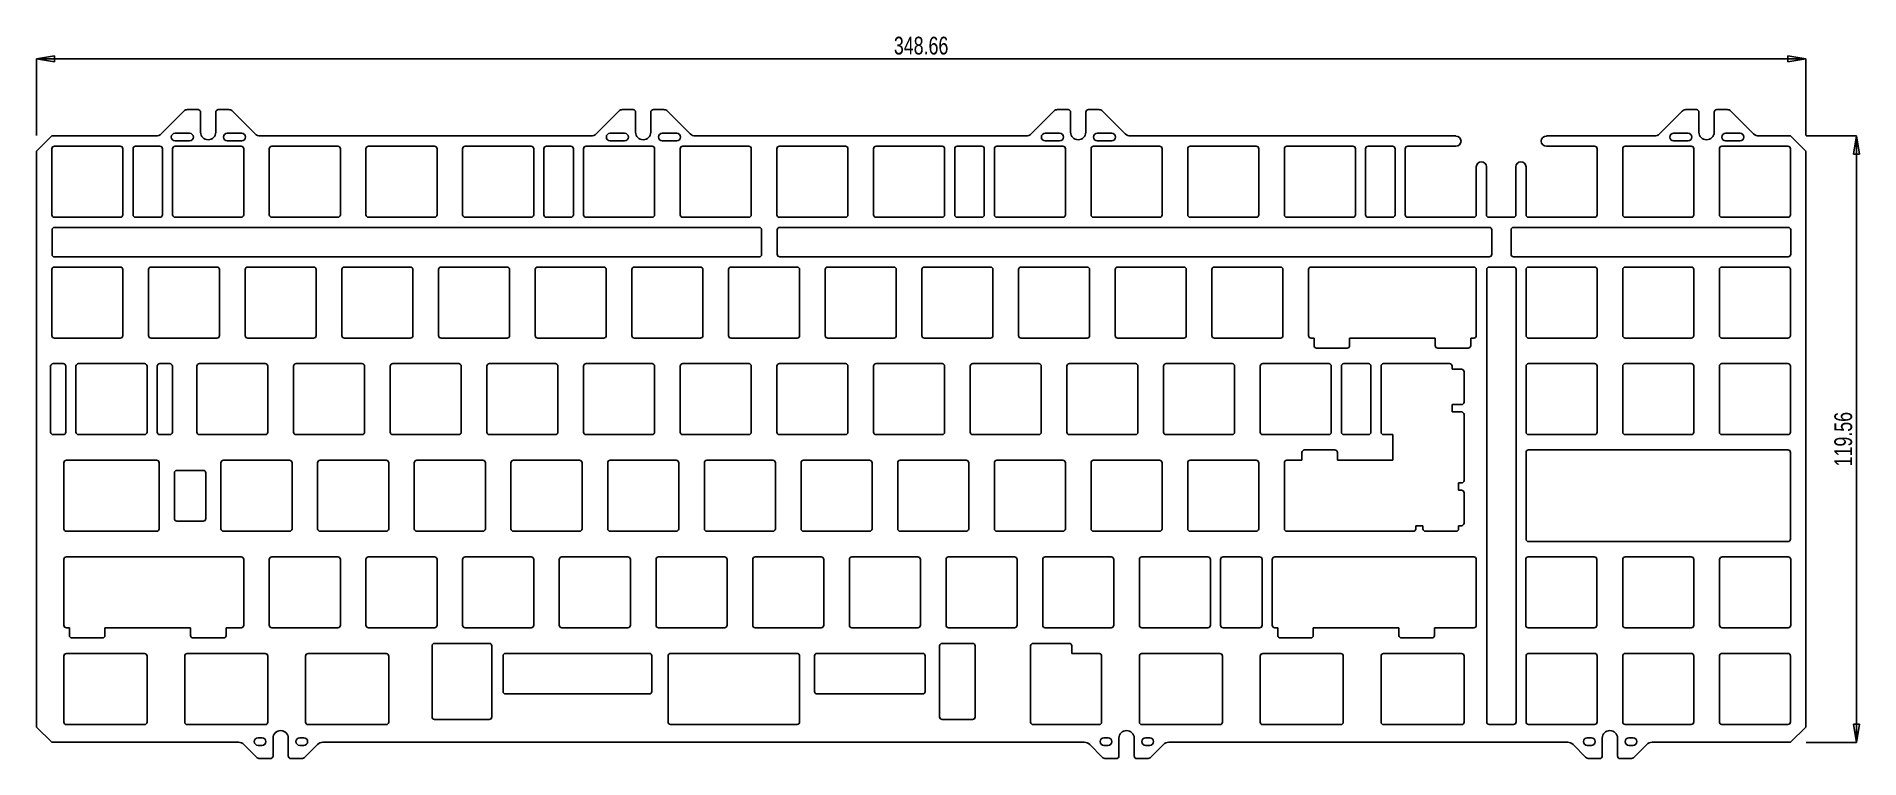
# Model space of a CAD drawing. Header units: millimetres. Extents: x 2288 to 2648, y 1088 to 1230.
import ezdxf

# ---------------------------------------------------------------- set-up
doc = ezdxf.new("R2010")
doc.units = ezdxf.units.MM
doc.styles.add('SLDTEXTSTYLE0', font='TXT', dxfattribs={"width": 0.75})
doc.dimstyles.new('SLDDIMSTYLE0', dxfattribs={"dimtxt": 3.5, "dimasz": 3.556, "dimexe": 0, "dimexo": 0.0625, "dimgap": 0.875, "dimtad": 1, "dimrnd": 1e-09, "dimzin": 12, "dimdsep": 46, "dimtxsty": 'SLDTEXTSTYLE0', "dimblk1": 'CLOSED', "dimblk2": 'CLOSED', "dimsah": 1, "dimcen": 0.09, "dimadec": 0, "dimazin": 3, "dimtfac": 1, "dimtofl": 0, "dimtmove": 0, "dimatfit": 3, "dimldrblk": 'CLOSED', "dimfxl": 1, "dimfrac": 2, "dimtolj": 1, "dimtzin": 12, "dimarcsym": 0})

msp = doc.modelspace()

# ---------------------------------------------------------------- blocks, each defined once
blk = doc.blocks.new('_Closed')
at = {"color": 0, "linetype": 'ByBlock', "lineweight": -2}
for p, q in [((-1, 0.166667), (0, 0)), ((-1, 0.166667), (-1, -0.166667)), ((0, 0), (-1, -0.166667)), ((0, 0), (-1, 0))]:
    blk.add_line(p, q, dxfattribs=at)
blk = doc.blocks.new('*D4')
at = {"color": 0, "linetype": 'Continuous', "lineweight": -2, "transparency": 16777216}
for p, q in [((2288.37, 1210.63), (2288.37, 1225.77)), ((2291.93, 1225.77), (2633.48, 1225.77)), ((2637.03, 1210.63), (2637.03, 1225.77))]:
    blk.add_line(p, q, dxfattribs=at)
at = {"layer": 'Defpoints', "color": 0, "linetype": 'Continuous', "transparency": 16777216}
for p in [(2637.03, 1225.77), (2288.37, 1210.57), (2637.03, 1210.57)]:
    blk.add_point(p, dxfattribs=at)
at = {"color": 0, "linetype": 'Continuous', "lineweight": -2, "transparency": 16777216, "xscale": 3.556, "yscale": 3.556, "zscale": 3.556, "rotation": 180}
blk.add_blockref('_Closed', (2288.37, 1225.77), dxfattribs=at)
at = {"color": 0, "linetype": 'Continuous', "lineweight": -2, "transparency": 16777216, "xscale": 3.556, "yscale": 3.556, "zscale": 3.556}
blk.add_blockref('_Closed', (2637.03, 1225.77), dxfattribs=at)
at = {"color": 0, "linetype": 'Continuous', "lineweight": 18, "transparency": 16777216, "insert": (2462.7, 1230.14), "char_height": 3.5, "attachment_point": 2, "style": 'SLDTEXTSTYLE0'}
blk.add_mtext('\\A1;348.66', dxfattribs=at)
blk = doc.blocks.new('*D5')
at = {"color": 0, "linetype": 'Continuous', "lineweight": -2, "transparency": 16777216}
for p, q in [((2637.09, 1210.57), (2647.03, 1210.57)), ((2647.03, 1207.01), (2647.03, 1094.56)), ((2637.09, 1091), (2647.03, 1091))]:
    blk.add_line(p, q, dxfattribs=at)
at = {"layer": 'Defpoints', "color": 0, "linetype": 'Continuous', "transparency": 16777216}
for p in [(2637.03, 1210.57), (2637.03, 1091), (2647.03, 1091)]:
    blk.add_point(p, dxfattribs=at)
at = {"color": 0, "linetype": 'Continuous', "lineweight": -2, "transparency": 16777216, "xscale": 3.556, "yscale": 3.556, "zscale": 3.556}
for p, rotation in [((2647.03, 1210.57), 90), ((2647.03, 1091), 270)]:
    blk.add_blockref('_Closed', p, dxfattribs=dict(at, rotation=rotation))
at = {"color": 0, "linetype": 'Continuous', "lineweight": 18, "transparency": 16777216, "insert": (2642.66, 1150.79), "char_height": 3.5, "attachment_point": 2, "rotation": 90, "style": 'SLDTEXTSTYLE0'}
blk.add_mtext('\\A1;119.56', dxfattribs=at)

# ---------------------------------------------------------------- dimensions: what is measured, and where the dimension line sits
at = {"color": 7, "linetype": 'Continuous', "lineweight": 18}
dim = msp.add_linear_dim(base=(2637.032, 1225.769), p1=(2288.37, 1210.567), p2=(2637.032, 1210.567), dimstyle='SLDDIMSTYLE0', dxfattribs=at)
dim.commit()
dim.dimension.update_dxf_attribs({"geometry": '*D4', "text_midpoint": (2462.701, 1225.769), "dimtype": 160})
dim = msp.add_linear_dim(base=(2647.034, 1091.005), p1=(2637.032, 1210.567), p2=(2637.032, 1091.005), angle=90, dimstyle='SLDDIMSTYLE0', dxfattribs=at)
dim.commit()
dim.dimension.update_dxf_attribs({"geometry": '*D5', "text_midpoint": (2647.034, 1150.786), "dimtype": 160})

# ---------------------------------------------------------------- linework, layer by layer
at = {"color": 7, "linetype": 'Continuous', "lineweight": 25}
for p, q in [((2317.414, 1215.474), (2312.947, 1211.006)), ((2320.207, 1215.767), (2318.122, 1215.767)), ((2320.707, 1211.317), (2320.707, 1215.267)), ((2323.707, 1215.267), (2323.707, 1211.317)), ((2326.293, 1215.767), (2324.207, 1215.767)), ((2331.468, 1211.006), (2327, 1215.474)), ((2403.139, 1215.474), (2398.672, 1211.006)), ((2405.932, 1215.767), (2403.847, 1215.767)), ((2406.432, 1211.317), (2406.432, 1215.267)), ((2409.432, 1215.267), (2409.432, 1211.317)), ((2412.018, 1215.767), (2409.932, 1215.767)), ((2417.193, 1211.006), (2412.725, 1215.474)), ((2488.864, 1215.474), (2484.397, 1211.006)), ((2491.657, 1215.767), (2489.572, 1215.767)), ((2492.157, 1211.317), (2492.157, 1215.267)), ((2495.157, 1215.267), (2495.157, 1211.317)), ((2497.743, 1215.767), (2495.657, 1215.767)), ((2502.918, 1211.006), (2498.45, 1215.474)), ((2612.689, 1215.474), (2608.222, 1211.006)), ((2615.482, 1215.767), (2613.397, 1215.767)), ((2615.982, 1211.317), (2615.982, 1215.267)), ((2618.982, 1215.267), (2618.982, 1211.317)), ((2621.568, 1215.767), (2619.482, 1215.767)), ((2626.743, 1211.006), (2622.275, 1215.474)), ((2291.37, 1210.567), (2288.37, 1207.567)), ((2288.37, 1207.567), (2288.37, 1094.005)), ((2311.886, 1210.567), (2291.37, 1210.567)), ((2291.395, 1195.042), (2291.395, 1208.042)), ((2291.895, 1208.542), (2304.895, 1208.542)), ((2305.395, 1208.042), (2305.395, 1195.042)), ((2307.395, 1208.042), (2307.395, 1195.042)), ((2313.208, 1195.042), (2313.208, 1208.042)), ((2315.208, 1195.042), (2315.208, 1208.042)), ((2315.708, 1208.542), (2328.708, 1208.542)), ((2329.208, 1208.042), (2329.208, 1195.042)), ((2397.611, 1210.567), (2332.529, 1210.567)), ((2334.258, 1195.042), (2334.258, 1208.042)), ((2334.758, 1208.542), (2347.758, 1208.542)), ((2348.258, 1208.042), (2348.258, 1195.042)), ((2353.308, 1195.042), (2353.308, 1208.042)), ((2353.808, 1208.542), (2366.808, 1208.542)), ((2367.308, 1208.042), (2367.308, 1195.042)), ((2372.358, 1195.042), (2372.358, 1208.042)), ((2372.858, 1208.542), (2385.858, 1208.542)), ((2386.358, 1208.042), (2386.358, 1195.042)), ((2388.358, 1208.042), (2388.358, 1195.042)), ((2394.172, 1195.042), (2394.172, 1208.042)), ((2396.172, 1195.042), (2396.172, 1208.042)), ((2396.672, 1208.542), (2409.672, 1208.542)), ((2410.172, 1208.042), (2410.172, 1195.042)), ((2415.222, 1195.042), (2415.222, 1208.042)), ((2415.722, 1208.542), (2428.722, 1208.542)), ((2483.336, 1210.567), (2418.254, 1210.567)), ((2429.222, 1208.042), (2429.222, 1195.042)), ((2434.272, 1195.042), (2434.272, 1208.042)), ((2434.772, 1208.542), (2447.772, 1208.542)), ((2448.272, 1208.042), (2448.272, 1195.042)), ((2453.322, 1195.042), (2453.322, 1208.042)), ((2453.822, 1208.542), (2466.822, 1208.542)), ((2467.322, 1208.042), (2467.322, 1195.042)), ((2469.322, 1208.042), (2469.322, 1195.042)), ((2475.135, 1195.042), (2475.135, 1208.042)), ((2477.135, 1195.042), (2477.135, 1208.042)), ((2477.635, 1208.542), (2490.635, 1208.542)), ((2491.135, 1208.042), (2491.135, 1195.042)), ((2496.185, 1195.042), (2496.185, 1208.042)), ((2496.685, 1208.542), (2509.685, 1208.542)), ((2568.099, 1210.567), (2503.979, 1210.567)), ((2510.185, 1208.042), (2510.185, 1195.042)), ((2515.235, 1195.042), (2515.235, 1208.042)), ((2515.735, 1208.542), (2528.735, 1208.542)), ((2529.235, 1208.042), (2529.235, 1195.042)), ((2534.285, 1195.042), (2534.285, 1208.042)), ((2534.785, 1208.542), (2547.785, 1208.542)), ((2548.285, 1208.042), (2548.285, 1195.042)), ((2550.285, 1208.042), (2550.285, 1195.042)), ((2556.099, 1195.042), (2556.099, 1208.042)), ((2558.099, 1195.042), (2558.099, 1208.042)), ((2558.599, 1208.542), (2568.099, 1208.542)), ((2607.161, 1210.567), (2585.907, 1210.567)), ((2585.907, 1208.542), (2595.407, 1208.542)), ((2595.907, 1208.042), (2595.907, 1195.042)), ((2600.957, 1195.042), (2600.957, 1208.042)), ((2601.457, 1208.542), (2614.457, 1208.542)), ((2614.957, 1208.042), (2614.957, 1195.042)), ((2620.007, 1195.042), (2620.007, 1208.042)), ((2620.507, 1208.542), (2633.507, 1208.542)), ((2634.032, 1210.567), (2627.804, 1210.567)), ((2634.007, 1208.042), (2634.007, 1195.042)), ((2637.032, 1207.567), (2634.032, 1210.567)), ((2637.032, 1094.005), (2637.032, 1207.567)), ((2572.099, 1204.492), (2572.099, 1195.042)), ((2574.099, 1204.492), (2574.099, 1195.042)), ((2579.907, 1195.042), (2579.907, 1204.492)), ((2581.907, 1195.042), (2581.907, 1204.492)), ((2304.895, 1194.542), (2291.895, 1194.542)), ((2328.708, 1194.542), (2315.708, 1194.542)), ((2347.758, 1194.542), (2334.758, 1194.542)), ((2366.808, 1194.542), (2353.808, 1194.542)), ((2385.858, 1194.542), (2372.858, 1194.542)), ((2409.672, 1194.542), (2396.672, 1194.542)), ((2428.722, 1194.542), (2415.722, 1194.542)), ((2447.772, 1194.542), (2434.772, 1194.542)), ((2466.822, 1194.542), (2453.822, 1194.542)), ((2490.635, 1194.542), (2477.635, 1194.542)), ((2509.685, 1194.542), (2496.685, 1194.542)), ((2528.735, 1194.542), (2515.735, 1194.542)), ((2547.785, 1194.542), (2534.785, 1194.542)), ((2571.599, 1194.542), (2558.599, 1194.542)), ((2595.407, 1194.542), (2582.407, 1194.542)), ((2614.457, 1194.542), (2601.457, 1194.542)), ((2633.507, 1194.542), (2620.507, 1194.542)), ((2430.778, 1192.543), (2291.951, 1192.543)), ((2431.278, 1192.043), (2431.278, 1187.211)), ((2574.655, 1192.543), (2434.828, 1192.543)), ((2575.155, 1192.043), (2575.155, 1187.231)), ((2633.563, 1192.543), (2579.463, 1192.543)), ((2291.951, 1186.711), (2430.778, 1186.711)), ((2434.828, 1186.731), (2574.655, 1186.731)), ((2579.463, 1186.731), (2633.563, 1186.731)), ((2291.395, 1171.21), (2291.395, 1184.21)), ((2291.895, 1184.71), (2304.895, 1184.71)), ((2305.395, 1184.21), (2305.395, 1171.21)), ((2310.445, 1171.21), (2310.445, 1184.21)), ((2310.945, 1184.71), (2323.945, 1184.71)), ((2324.445, 1184.21), (2324.445, 1171.21)), ((2329.495, 1171.21), (2329.495, 1184.21)), ((2329.995, 1184.71), (2342.995, 1184.71)), ((2343.495, 1184.21), (2343.495, 1171.21)), ((2348.545, 1171.21), (2348.545, 1184.21)), ((2349.045, 1184.71), (2362.045, 1184.71)), ((2362.545, 1184.21), (2362.545, 1171.21)), ((2367.595, 1171.21), (2367.595, 1184.21)), ((2368.095, 1184.71), (2381.095, 1184.71)), ((2381.595, 1184.21), (2381.595, 1171.21)), ((2386.645, 1171.21), (2386.645, 1184.21)), ((2387.145, 1184.71), (2400.145, 1184.71)), ((2400.645, 1184.21), (2400.645, 1171.21)), ((2405.695, 1171.21), (2405.695, 1184.21)), ((2419.195, 1184.71), (2406.195, 1184.71)), ((2419.695, 1184.21), (2419.695, 1171.21)), ((2424.745, 1171.21), (2424.745, 1184.21)), ((2438.245, 1184.71), (2425.245, 1184.71)), ((2438.745, 1184.21), (2438.745, 1171.21)), ((2443.795, 1171.21), (2443.795, 1184.21)), ((2457.295, 1184.71), (2444.295, 1184.71)), ((2457.795, 1184.21), (2457.795, 1171.21)), ((2462.845, 1171.21), (2462.845, 1184.21)), ((2476.345, 1184.71), (2463.345, 1184.71)), ((2476.845, 1184.21), (2476.845, 1171.21)), ((2481.895, 1171.21), (2481.895, 1184.21)), ((2495.395, 1184.71), (2482.395, 1184.71)), ((2495.895, 1184.21), (2495.895, 1171.21)), ((2500.945, 1171.21), (2500.945, 1184.21)), ((2514.445, 1184.71), (2501.445, 1184.71)), ((2514.945, 1184.21), (2514.945, 1171.21)), ((2519.995, 1171.21), (2519.995, 1184.21)), ((2533.495, 1184.71), (2520.495, 1184.71)), ((2533.995, 1184.21), (2533.995, 1171.21)), ((2539.045, 1184.21), (2539.045, 1183.736)), ((2539.045, 1171.73), (2539.045, 1183.73)), ((2571.595, 1184.71), (2539.545, 1184.71)), ((2572.095, 1171.21), (2572.095, 1184.21)), ((2574.151, 1184.231), (2574.151, 1095.031)), ((2574.651, 1184.731), (2579.463, 1184.731)), ((2579.963, 1095.031), (2579.963, 1184.231)), ((2581.907, 1171.23), (2581.907, 1184.23)), ((2582.407, 1184.73), (2595.407, 1184.73)), ((2595.907, 1184.23), (2595.907, 1171.23)), ((2600.957, 1171.23), (2600.957, 1184.23)), ((2601.457, 1184.73), (2614.457, 1184.73)), ((2614.957, 1184.23), (2614.957, 1171.23)), ((2620.007, 1171.23), (2620.007, 1184.23)), ((2620.507, 1184.73), (2633.507, 1184.73)), ((2634.007, 1184.23), (2634.007, 1171.23)), ((2539.045, 1171.723), (2539.045, 1171.21)), ((2304.895, 1170.71), (2291.895, 1170.71)), ((2323.945, 1170.71), (2310.945, 1170.71)), ((2342.995, 1170.71), (2329.995, 1170.71)), ((2362.045, 1170.71), (2349.045, 1170.71)), ((2381.095, 1170.71), (2368.095, 1170.71)), ((2400.145, 1170.71), (2387.145, 1170.71)), ((2406.195, 1170.71), (2419.195, 1170.71)), ((2425.245, 1170.71), (2438.245, 1170.71)), ((2444.295, 1170.71), (2457.295, 1170.71)), ((2463.345, 1170.71), (2476.345, 1170.71)), ((2482.395, 1170.71), (2495.395, 1170.71)), ((2501.445, 1170.71), (2514.445, 1170.71)), ((2520.495, 1170.71), (2533.495, 1170.71)), ((2539.545, 1170.71), (2540.132, 1170.71)), ((2540.132, 1169.23), (2540.132, 1170.71)), ((2546.632, 1168.73), (2540.632, 1168.73)), ((2547.132, 1170.71), (2547.132, 1169.23)), ((2547.132, 1170.71), (2564.008, 1170.71)), ((2564.008, 1169.23), (2564.008, 1170.71)), ((2570.508, 1168.73), (2564.508, 1168.73)), ((2571.008, 1170.71), (2571.008, 1169.23)), ((2571.008, 1170.71), (2571.595, 1170.71)), ((2595.407, 1170.73), (2582.407, 1170.73)), ((2614.457, 1170.73), (2601.457, 1170.73)), ((2633.507, 1170.73), (2620.507, 1170.73)), ((2291.157, 1165.18), (2291.157, 1152.18)), ((2294.157, 1165.18), (2294.157, 1152.18)), ((2296.157, 1152.18), (2296.157, 1165.18)), ((2296.657, 1165.68), (2309.657, 1165.68)), ((2310.157, 1165.18), (2310.157, 1152.18)), ((2312.157, 1165.18), (2312.157, 1152.18)), ((2315.157, 1165.18), (2315.157, 1152.18)), ((2319.97, 1152.18), (2319.97, 1165.18)), ((2320.47, 1165.68), (2333.47, 1165.68)), ((2333.97, 1165.18), (2333.97, 1152.18)), ((2339.02, 1152.18), (2339.02, 1165.18)), ((2339.52, 1165.68), (2352.52, 1165.68)), ((2353.02, 1165.18), (2353.02, 1152.18)), ((2358.07, 1152.18), (2358.07, 1165.18)), ((2358.57, 1165.68), (2371.57, 1165.68)), ((2372.07, 1165.18), (2372.07, 1152.18)), ((2377.12, 1152.18), (2377.12, 1165.18)), ((2377.62, 1165.68), (2390.62, 1165.68)), ((2391.12, 1165.18), (2391.12, 1152.18)), ((2396.17, 1152.18), (2396.17, 1165.18)), ((2396.67, 1165.68), (2409.67, 1165.68)), ((2410.17, 1165.18), (2410.17, 1152.18)), ((2415.22, 1152.18), (2415.22, 1165.18)), ((2415.72, 1165.68), (2428.72, 1165.68)), ((2429.22, 1165.18), (2429.22, 1152.18)), ((2434.27, 1152.18), (2434.27, 1165.18)), ((2434.77, 1165.68), (2447.77, 1165.68)), ((2448.27, 1165.18), (2448.27, 1152.18)), ((2453.32, 1152.18), (2453.32, 1165.18)), ((2453.82, 1165.68), (2466.82, 1165.68)), ((2467.32, 1165.18), (2467.32, 1152.18)), ((2472.37, 1152.18), (2472.37, 1165.18)), ((2472.87, 1165.68), (2485.87, 1165.68)), ((2486.37, 1165.18), (2486.37, 1152.18)), ((2491.42, 1152.18), (2491.42, 1165.18)), ((2491.92, 1165.68), (2504.92, 1165.68)), ((2505.42, 1165.18), (2505.42, 1152.18)), ((2510.47, 1152.18), (2510.47, 1165.18)), ((2510.97, 1165.68), (2523.97, 1165.68)), ((2524.47, 1165.18), (2524.47, 1152.18)), ((2529.52, 1152.18), (2529.52, 1165.18)), ((2530.02, 1165.68), (2543.02, 1165.68)), ((2543.52, 1165.18), (2543.52, 1152.18)), ((2545.52, 1165.18), (2545.52, 1152.18)), ((2551.332, 1165.18), (2551.332, 1152.18)), ((2553.332, 1152.18), (2553.332, 1165.18)), ((2553.832, 1165.68), (2566.832, 1165.68)), ((2567.332, 1164.593), (2567.332, 1165.18)), ((2567.332, 1164.593), (2569.182, 1164.593)), ((2569.682, 1164.093), (2569.682, 1158.589)), ((2581.907, 1152.18), (2581.907, 1165.18)), ((2582.407, 1165.68), (2595.407, 1165.68)), ((2595.907, 1165.18), (2595.907, 1152.18)), ((2600.957, 1152.18), (2600.957, 1165.18)), ((2601.457, 1165.68), (2614.457, 1165.68)), ((2614.957, 1165.18), (2614.957, 1152.18)), ((2620.007, 1152.18), (2620.007, 1165.18)), ((2620.507, 1165.68), (2633.507, 1165.68)), ((2634.007, 1165.18), (2634.007, 1152.18)), ((2567.332, 1157.593), (2567.332, 1156.155)), ((2568.682, 1157.593), (2567.332, 1157.593)), ((2568.69, 1157.593), (2569.182, 1157.593)), ((2569.682, 1158.093), (2569.682, 1158.588)), ((2567.332, 1156.155), (2569.182, 1156.155)), ((2569.682, 1155.655), (2569.682, 1142.655)), ((2309.657, 1151.68), (2296.657, 1151.68)), ((2333.47, 1151.68), (2320.47, 1151.68)), ((2352.52, 1151.68), (2339.52, 1151.68)), ((2371.57, 1151.68), (2358.57, 1151.68)), ((2390.62, 1151.68), (2377.62, 1151.68)), ((2409.67, 1151.68), (2396.67, 1151.68)), ((2428.72, 1151.68), (2415.72, 1151.68)), ((2447.77, 1151.68), (2434.77, 1151.68)), ((2466.82, 1151.68), (2453.82, 1151.68)), ((2485.87, 1151.68), (2472.87, 1151.68)), ((2504.92, 1151.68), (2491.92, 1151.68)), ((2523.97, 1151.68), (2510.97, 1151.68)), ((2543.02, 1151.68), (2530.02, 1151.68)), ((2555.682, 1151.68), (2553.832, 1151.68)), ((2555.682, 1146.63), (2555.682, 1151.68)), ((2595.407, 1151.68), (2582.407, 1151.68)), ((2614.457, 1151.68), (2601.457, 1151.68)), ((2633.507, 1151.68), (2620.507, 1151.68)), ((2293.776, 1133.13), (2293.776, 1146.13)), ((2294.276, 1146.63), (2312.039, 1146.63)), ((2312.539, 1146.13), (2312.539, 1133.13)), ((2324.732, 1133.13), (2324.732, 1146.13)), ((2325.232, 1146.63), (2338.232, 1146.63)), ((2338.732, 1146.13), (2338.732, 1133.13)), ((2343.782, 1133.13), (2343.782, 1146.13)), ((2344.282, 1146.63), (2357.282, 1146.63)), ((2357.782, 1146.13), (2357.782, 1133.13)), ((2362.832, 1133.13), (2362.832, 1146.13)), ((2363.332, 1146.63), (2376.332, 1146.63)), ((2376.832, 1146.13), (2376.832, 1133.13)), ((2381.882, 1133.13), (2381.882, 1146.13)), ((2382.382, 1146.63), (2395.382, 1146.63)), ((2395.882, 1146.13), (2395.882, 1133.13)), ((2400.932, 1133.13), (2400.932, 1146.13)), ((2401.432, 1146.63), (2414.432, 1146.63)), ((2414.932, 1146.13), (2414.932, 1133.13)), ((2419.982, 1133.13), (2419.982, 1146.13)), ((2420.482, 1146.63), (2433.482, 1146.63)), ((2433.982, 1146.13), (2433.982, 1133.13)), ((2439.032, 1133.13), (2439.032, 1146.13)), ((2439.532, 1146.63), (2452.532, 1146.63)), ((2453.032, 1146.13), (2453.032, 1133.13)), ((2458.082, 1133.13), (2458.082, 1146.13)), ((2458.582, 1146.63), (2471.582, 1146.63)), ((2472.082, 1146.13), (2472.082, 1133.13)), ((2477.132, 1133.13), (2477.132, 1146.13)), ((2477.632, 1146.63), (2490.632, 1146.63)), ((2491.132, 1146.13), (2491.132, 1133.13)), ((2496.182, 1133.13), (2496.182, 1146.13)), ((2496.682, 1146.63), (2509.682, 1146.63)), ((2510.182, 1146.13), (2510.182, 1133.13)), ((2515.232, 1133.13), (2515.232, 1146.13)), ((2515.732, 1146.63), (2528.732, 1146.63)), ((2529.232, 1146.13), (2529.232, 1133.13)), ((2534.282, 1133.13), (2534.282, 1146.13)), ((2534.782, 1146.63), (2537.751, 1146.63)), ((2537.751, 1146.63), (2537.751, 1148.16)), ((2538.251, 1148.66), (2544.251, 1148.66)), ((2544.751, 1148.16), (2544.751, 1146.63)), ((2544.751, 1146.63), (2555.682, 1146.63)), ((2581.907, 1148.18), (2581.907, 1131.08)), ((2582.407, 1148.68), (2633.507, 1148.68)), ((2634.007, 1148.18), (2634.007, 1131.08)), ((2315.539, 1144.13), (2315.539, 1135.13)), ((2316.039, 1144.63), (2321.232, 1144.63)), ((2321.732, 1135.13), (2321.732, 1144.13)), ((2568.627, 1142.155), (2568.627, 1140.717)), ((2568.627, 1142.155), (2569.182, 1142.155)), ((2569.182, 1140.717), (2568.627, 1140.717)), ((2569.682, 1139.722), (2569.682, 1140.217)), ((2569.682, 1139.72), (2569.682, 1134.217)), ((2312.039, 1132.63), (2294.276, 1132.63)), ((2321.232, 1134.63), (2316.039, 1134.63)), ((2338.232, 1132.63), (2325.232, 1132.63)), ((2357.282, 1132.63), (2344.282, 1132.63)), ((2376.332, 1132.63), (2363.332, 1132.63)), ((2395.382, 1132.63), (2382.382, 1132.63)), ((2414.432, 1132.63), (2401.432, 1132.63)), ((2433.482, 1132.63), (2420.482, 1132.63)), ((2452.532, 1132.63), (2439.532, 1132.63)), ((2471.582, 1132.63), (2458.582, 1132.63)), ((2490.632, 1132.63), (2477.632, 1132.63)), ((2509.682, 1132.63), (2496.682, 1132.63)), ((2528.732, 1132.63), (2515.732, 1132.63)), ((2559.689, 1132.63), (2534.782, 1132.63)), ((2560.189, 1133.13), (2560.189, 1133.717)), ((2561.591, 1133.717), (2560.189, 1133.717)), ((2561.591, 1133.717), (2561.591, 1133.13)), ((2568.127, 1132.63), (2562.091, 1132.63)), ((2568.627, 1133.717), (2569.182, 1133.717)), ((2568.627, 1133.13), (2568.627, 1133.717)), ((2582.407, 1130.58), (2633.507, 1130.58)), ((2293.777, 1114.08), (2293.777, 1127.08)), ((2294.277, 1127.58), (2328.707, 1127.58)), ((2329.207, 1127.08), (2329.207, 1114.08)), ((2334.257, 1114.08), (2334.257, 1127.08)), ((2334.757, 1127.58), (2347.757, 1127.58)), ((2348.257, 1127.08), (2348.257, 1114.08)), ((2353.307, 1114.08), (2353.307, 1127.08)), ((2353.807, 1127.58), (2366.807, 1127.58)), ((2367.307, 1127.08), (2367.307, 1114.08)), ((2372.357, 1114.08), (2372.357, 1127.08)), ((2372.857, 1127.58), (2385.857, 1127.58)), ((2386.357, 1127.08), (2386.357, 1114.08)), ((2391.407, 1114.08), (2391.407, 1127.08)), ((2391.907, 1127.58), (2404.907, 1127.58)), ((2405.407, 1127.08), (2405.407, 1114.08)), ((2410.457, 1114.08), (2410.457, 1127.08)), ((2410.957, 1127.58), (2423.957, 1127.58)), ((2424.457, 1127.08), (2424.457, 1114.08)), ((2429.507, 1114.08), (2429.507, 1127.08)), ((2430.007, 1127.58), (2443.007, 1127.58)), ((2443.507, 1127.08), (2443.507, 1114.08)), ((2448.557, 1114.08), (2448.557, 1127.08)), ((2449.057, 1127.58), (2462.057, 1127.58)), ((2462.557, 1127.08), (2462.557, 1114.08)), ((2467.607, 1114.08), (2467.607, 1127.08)), ((2468.107, 1127.58), (2481.107, 1127.58)), ((2481.607, 1127.08), (2481.607, 1114.08)), ((2486.657, 1114.08), (2486.657, 1127.08)), ((2487.157, 1127.58), (2500.157, 1127.58)), ((2500.657, 1127.08), (2500.657, 1114.08)), ((2505.707, 1114.08), (2505.707, 1127.08)), ((2506.207, 1127.58), (2519.207, 1127.58)), ((2519.707, 1127.08), (2519.707, 1114.08)), ((2521.707, 1127.08), (2521.707, 1114.08)), ((2529.901, 1127.08), (2529.901, 1114.08)), ((2531.901, 1127.08), (2531.901, 1114.08)), ((2532.901, 1127.58), (2532.401, 1127.58)), ((2532.901, 1127.58), (2571.595, 1127.58)), ((2572.095, 1127.08), (2572.095, 1114.08)), ((2581.851, 1114.078), (2581.851, 1127.078)), ((2582.351, 1127.578), (2595.351, 1127.578)), ((2595.851, 1127.078), (2595.851, 1114.078)), ((2600.957, 1114.08), (2600.957, 1127.08)), ((2601.457, 1127.58), (2614.457, 1127.58)), ((2614.957, 1127.08), (2614.957, 1114.08)), ((2620.063, 1114.081), (2620.063, 1127.081)), ((2620.563, 1127.581), (2633.563, 1127.581)), ((2634.063, 1127.081), (2634.063, 1114.081)), ((2294.277, 1113.58), (2294.863, 1113.58)), ((2294.863, 1112.08), (2294.863, 1113.58)), ((2301.363, 1111.58), (2295.363, 1111.58)), ((2301.863, 1113.58), (2301.863, 1112.08)), ((2318.739, 1113.58), (2301.863, 1113.58)), ((2318.739, 1112.08), (2318.739, 1113.58)), ((2325.239, 1111.58), (2319.239, 1111.58)), ((2328.707, 1113.58), (2325.739, 1113.58)), ((2325.739, 1113.58), (2325.739, 1112.08)), ((2347.757, 1113.58), (2334.757, 1113.58)), ((2366.807, 1113.58), (2353.807, 1113.58)), ((2366.832, 1110.514), (2377.595, 1110.514)), ((2385.857, 1113.58), (2372.857, 1113.58)), ((2404.907, 1113.58), (2391.907, 1113.58)), ((2423.957, 1113.58), (2410.957, 1113.58)), ((2443.007, 1113.58), (2430.007, 1113.58)), ((2462.057, 1113.58), (2449.057, 1113.58)), ((2466.845, 1110.514), (2472.845, 1110.514)), ((2481.107, 1113.58), (2468.107, 1113.58)), ((2484.776, 1110.51), (2491.895, 1110.51)), ((2500.157, 1113.58), (2487.157, 1113.58)), ((2519.207, 1113.58), (2506.207, 1113.58)), ((2532.401, 1113.58), (2532.901, 1113.58)), ((2532.901, 1113.58), (2532.988, 1113.58)), ((2532.988, 1112.08), (2532.988, 1113.58)), ((2539.488, 1111.58), (2533.488, 1111.58)), ((2556.864, 1113.58), (2539.988, 1113.58)), ((2539.988, 1113.58), (2539.988, 1112.08)), ((2554.426, 1113.58), (2554.926, 1113.58)), ((2556.864, 1113.576), (2556.864, 1113.58)), ((2556.864, 1112.08), (2556.864, 1113.576)), ((2563.364, 1111.58), (2557.364, 1111.58)), ((2563.864, 1113.58), (2563.864, 1112.08)), ((2571.595, 1113.58), (2563.864, 1113.58)), ((2595.351, 1113.578), (2582.351, 1113.578)), ((2614.457, 1113.58), (2601.457, 1113.58)), ((2633.563, 1113.581), (2620.563, 1113.581)), ((2293.776, 1095.01), (2293.776, 1108.01)), ((2294.276, 1108.51), (2309.657, 1108.51)), ((2310.157, 1108.01), (2310.157, 1095.01)), ((2317.589, 1095.01), (2317.589, 1108.01)), ((2318.089, 1108.51), (2333.47, 1108.51)), ((2333.97, 1108.01), (2333.97, 1095.01)), ((2341.401, 1095.01), (2341.401, 1108.01)), ((2341.901, 1108.51), (2357.282, 1108.51)), ((2357.782, 1108.01), (2357.782, 1095.01)), ((2366.332, 1110.014), (2366.332, 1096.014)), ((2378.095, 1110.014), (2378.095, 1096.014)), ((2412.839, 1108.03), (2412.839, 1095.03)), ((2413.339, 1108.53), (2438.245, 1108.53)), ((2438.745, 1108.03), (2438.745, 1095.03)), ((2466.345, 1096.014), (2466.345, 1110.014)), ((2473.345, 1110.014), (2473.345, 1096.014)), ((2484.276, 1095.01), (2484.276, 1110.01)), ((2492.395, 1110.01), (2492.395, 1108.51)), ((2492.395, 1108.51), (2497.776, 1108.51)), ((2498.276, 1108.01), (2498.276, 1095.01)), ((2505.707, 1108.01), (2505.707, 1095.01)), ((2506.207, 1108.51), (2511.836, 1108.51)), ((2511.836, 1108.51), (2521.089, 1108.51)), ((2521.094, 1108.51), (2521.589, 1108.51)), ((2522.089, 1108.01), (2522.089, 1095.01)), ((2529.52, 1108.01), (2529.52, 1095.01)), ((2530.02, 1108.51), (2532.845, 1108.51)), ((2532.845, 1108.51), (2544.901, 1108.51)), ((2544.906, 1108.51), (2545.401, 1108.51)), ((2545.901, 1108.01), (2545.901, 1095.01)), ((2553.332, 1108.01), (2553.332, 1095.01)), ((2553.832, 1108.51), (2556.825, 1108.51)), ((2556.825, 1108.51), (2568.714, 1108.51)), ((2568.719, 1108.51), (2569.214, 1108.51)), ((2569.714, 1108.01), (2569.714, 1095.01)), ((2581.907, 1095.03), (2581.907, 1108.03)), ((2582.407, 1108.53), (2595.407, 1108.53)), ((2595.907, 1108.03), (2595.907, 1095.03)), ((2600.957, 1095.03), (2600.957, 1108.03)), ((2601.457, 1108.53), (2614.457, 1108.53)), ((2614.957, 1108.03), (2614.957, 1095.03)), ((2620.007, 1095.03), (2620.007, 1108.03)), ((2620.507, 1108.53), (2633.507, 1108.53)), ((2634.007, 1108.03), (2634.007, 1095.03)), ((2288.37, 1094.005), (2291.37, 1091.005)), ((2294.276, 1094.51), (2309.15, 1094.51)), ((2309.157, 1094.51), (2309.15, 1094.51)), ((2309.157, 1094.51), (2309.657, 1094.51)), ((2318.089, 1094.51), (2332.958, 1094.51)), ((2332.97, 1094.51), (2332.958, 1094.51)), ((2332.97, 1094.51), (2333.47, 1094.51)), ((2341.901, 1094.51), (2356.746, 1094.51)), ((2356.782, 1094.51), (2356.746, 1094.51)), ((2356.782, 1094.51), (2357.282, 1094.51)), ((2366.832, 1095.514), (2371.157, 1095.514)), ((2371.157, 1095.513), (2371.157, 1095.514)), ((2377.098, 1095.51), (2371.157, 1095.513)), ((2377.177, 1095.514), (2377.595, 1095.514)), ((2413.339, 1094.53), (2430.303, 1094.53)), ((2437.745, 1094.53), (2430.303, 1094.53)), ((2437.745, 1094.53), (2438.245, 1094.53)), ((2472.845, 1095.514), (2466.845, 1095.514)), ((2497.776, 1094.51), (2484.776, 1094.51)), ((2506.207, 1094.51), (2521.589, 1094.51)), ((2530.02, 1094.51), (2545.401, 1094.51)), ((2553.832, 1094.51), (2569.214, 1094.51)), ((2595.407, 1094.53), (2582.407, 1094.53)), ((2614.457, 1094.53), (2601.457, 1094.53)), ((2633.507, 1094.53), (2620.507, 1094.53)), ((2634.032, 1091.005), (2637.032, 1094.005)), ((2291.37, 1091.005), (2328.174, 1091.005)), ((2329.234, 1090.565), (2331.702, 1088.097)), ((2334.995, 1088.305), (2334.995, 1091.83)), ((2337.995, 1091.83), (2337.995, 1088.305)), ((2341.288, 1088.097), (2343.756, 1090.565)), ((2344.816, 1091.005), (2494.861, 1091.005)), ((2495.922, 1090.565), (2498.389, 1088.097)), ((2501.682, 1088.305), (2501.682, 1091.83)), ((2504.682, 1091.83), (2504.682, 1088.305)), ((2507.975, 1088.097), (2510.443, 1090.565)), ((2511.504, 1091.005), (2590.111, 1091.005)), ((2591.172, 1090.565), (2593.639, 1088.097)), ((2596.932, 1088.305), (2596.932, 1091.83)), ((2599.932, 1091.83), (2599.932, 1088.305)), ((2603.225, 1088.097), (2605.693, 1090.565)), ((2606.754, 1091.005), (2634.032, 1091.005)), ((2332.409, 1087.805), (2334.495, 1087.805)), ((2338.495, 1087.805), (2340.581, 1087.805)), ((2499.097, 1087.805), (2501.182, 1087.805)), ((2505.182, 1087.805), (2507.268, 1087.805)), ((2594.347, 1087.805), (2596.432, 1087.805)), ((2600.432, 1087.805), (2602.518, 1087.805))]:
    msp.add_line(p, q, dxfattribs=at)
for p, q in [((2318.551, 1211.105, 0), (2315.695, 1211.105, 0)), ((2325.965, 1211.105, 0), (2328.82, 1211.105, 0)), ((2404.276, 1211.105, 0), (2401.42, 1211.105, 0)), ((2411.69, 1211.105, 0), (2414.545, 1211.105, 0)), ((2490.001, 1211.105, 0), (2487.145, 1211.105, 0)), ((2497.415, 1211.105, 0), (2500.27, 1211.105, 0)), ((2613.826, 1211.105, 0), (2610.97, 1211.105, 0)), ((2621.24, 1211.105, 0), (2624.095, 1211.105, 0)), ((2312.708, 1208.542), (2307.895, 1208.542)), ((2315.695, 1209.605, 0), (2318.551, 1209.605, 0)), ((2328.82, 1209.605, 0), (2325.965, 1209.605, 0)), ((2393.672, 1208.542), (2388.858, 1208.542)), ((2401.42, 1209.605, 0), (2404.276, 1209.605, 0)), ((2414.545, 1209.605, 0), (2411.69, 1209.605, 0)), ((2474.635, 1208.542), (2469.822, 1208.542)), ((2487.145, 1209.605, 0), (2490.001, 1209.605, 0)), ((2500.27, 1209.605, 0), (2497.415, 1209.605, 0)), ((2555.599, 1208.542), (2550.785, 1208.542)), ((2610.97, 1209.605, 0), (2613.826, 1209.605, 0)), ((2624.095, 1209.605, 0), (2621.24, 1209.605, 0)), ((2573.099, 1205.492), (2573.099, 1205.492)), ((2580.907, 1205.492), (2580.907, 1205.492)), ((2312.708, 1194.542), (2307.895, 1194.542)), ((2393.672, 1194.542), (2388.858, 1194.542)), ((2474.635, 1194.542), (2469.822, 1194.542)), ((2555.599, 1194.542), (2550.785, 1194.542)), ((2574.599, 1194.542), (2579.407, 1194.542)), ((2522.207, 1127.58), (2529.401, 1127.58)), ((2522.207, 1113.58), (2529.401, 1113.58)), ((2380.318, 1101.001, 0), (2380.318, 1108.081, 0)), ((2380.768, 1108.531, 0), (2409.168, 1108.531, 0)), ((2409.618, 1108.081, 0), (2409.618, 1101.001, 0)), ((2441.696, 1101.001, 0), (2441.696, 1108.081, 0)), ((2442.146, 1108.531, 0), (2463.046, 1108.531, 0)), ((2463.496, 1108.081, 0), (2463.496, 1101.001, 0)), ((2409.168, 1100.551, 0), (2380.768, 1100.551, 0)), ((2463.046, 1100.551, 0), (2442.146, 1100.551, 0)), ((2332.044, 1091.893, 0), (2332.844, 1091.893, 0)), ((2332.844, 1090.393, 0), (2332.044, 1090.393, 0)), ((2341.058, 1091.893, 0), (2340.258, 1091.893, 0)), ((2340.258, 1090.393, 0), (2341.058, 1090.393, 0)), ((2498.732, 1091.893, 0), (2499.532, 1091.893, 0)), ((2499.532, 1090.393, 0), (2498.732, 1090.393, 0)), ((2507.745, 1091.893, 0), (2506.945, 1091.893, 0)), ((2506.945, 1090.393, 0), (2507.745, 1090.393, 0)), ((2593.982, 1091.893, 0), (2594.782, 1091.893, 0)), ((2594.782, 1090.393, 0), (2593.982, 1090.393, 0)), ((2602.995, 1091.893, 0), (2602.195, 1091.893, 0)), ((2602.195, 1090.393, 0), (2602.995, 1090.393, 0))]:
    msp.add_line(p, q)
at = {"color": 7}
for p, q in [((2291.451, 1187.211), (2291.451, 1192.043)), ((2434.328, 1192.043), (2434.328, 1187.231)), ((2578.963, 1187.231), (2578.963, 1192.043)), ((2634.063, 1187.231), (2634.063, 1192.043)), ((2293.657, 1165.68), (2291.657, 1165.68)), ((2312.657, 1165.68), (2314.657, 1165.68)), ((2550.832, 1165.68), (2546.02, 1165.68)), ((2293.657, 1151.68), (2291.657, 1151.68)), ((2312.657, 1151.68), (2314.657, 1151.68)), ((2550.832, 1151.68), (2546.02, 1151.68)), ((2579.463, 1094.531), (2574.651, 1094.531))]:
    msp.add_line(p, q, dxfattribs=at)
at = {"color": 7, "linetype": 'Continuous', "lineweight": 25}
for centre, radius, start, end in [((2318.122, 1214.767), 1, 90, 135), ((2326.293, 1214.767), 1, 45, 90), ((2403.847, 1214.767), 1, 90, 135), ((2412.018, 1214.767), 1, 45, 90), ((2489.572, 1214.767), 1, 90, 135), ((2497.743, 1214.767), 1, 45, 90), ((2613.397, 1214.767), 1, 90, 135), ((2621.568, 1214.767), 1, 45, 90), ((2311.886, 1212.067), 1.5, 270, 315), ((2322.207, 1211.317), 1.5, 180, 0), ((2332.529, 1212.067), 1.5, 225, 270), ((2397.611, 1212.067), 1.5, 270, 315), ((2407.932, 1211.317), 1.5, 180, 0), ((2418.254, 1212.067), 1.5, 225, 270), ((2483.336, 1212.067), 1.5, 270, 315), ((2493.657, 1211.317), 1.5, 180, 0), ((2503.979, 1212.067), 1.5, 225, 270), ((2607.161, 1212.067), 1.5, 270, 315), ((2617.482, 1211.317), 1.5, 180, 0), ((2627.804, 1212.067), 1.5, 225, 270), ((2291.895, 1208.042), 0.5, 90, 180), ((2304.895, 1208.042), 0.5, 0, 90), ((2315.708, 1208.042), 0.5, 90, 180), ((2328.708, 1208.042), 0.5, 0, 90), ((2334.758, 1208.042), 0.5, 90, 180), ((2347.758, 1208.042), 0.5, 0, 90), ((2353.808, 1208.042), 0.5, 90, 180), ((2366.808, 1208.042), 0.5, 0, 90), ((2372.858, 1208.042), 0.5, 90, 180), ((2385.858, 1208.042), 0.5, 0, 90), ((2396.672, 1208.042), 0.5, 90, 180), ((2409.672, 1208.042), 0.5, 0, 90), ((2415.722, 1208.042), 0.5, 90, 180), ((2428.722, 1208.042), 0.5, 0, 90), ((2434.772, 1208.042), 0.5, 90, 180), ((2447.772, 1208.042), 0.5, 0, 90), ((2453.822, 1208.042), 0.5, 90, 180), ((2466.822, 1208.042), 0.5, 0, 90), ((2477.635, 1208.042), 0.5, 90, 180), ((2490.635, 1208.042), 0.5, 0, 90), ((2496.685, 1208.042), 0.5, 90, 180), ((2509.685, 1208.042), 0.5, 0, 90), ((2515.735, 1208.042), 0.5, 90, 180), ((2528.735, 1208.042), 0.5, 0, 90), ((2534.785, 1208.042), 0.5, 90, 180), ((2547.785, 1208.042), 0.5, 0, 90), ((2558.599, 1208.042), 0.5, 90, 180), ((2568.099, 1209.542), 1, 270, 90), ((2585.907, 1209.542), 1, 90, 270), ((2595.407, 1208.042), 0.5, 0, 90), ((2601.457, 1208.042), 0.5, 90, 180), ((2614.457, 1208.042), 0.5, 0, 90), ((2620.507, 1208.042), 0.5, 90, 180), ((2633.507, 1208.042), 0.5, 0, 90), ((2573.099, 1204.492), 1, 90, 180), ((2580.907, 1204.492), 1, 0, 90), ((2291.895, 1195.042), 0.5, 180, 270), ((2304.895, 1195.042), 0.5, 270, 0), ((2315.708, 1195.042), 0.5, 180, 270), ((2328.708, 1195.042), 0.5, 270, 0), ((2334.758, 1195.042), 0.5, 180, 270), ((2347.758, 1195.042), 0.5, 270, 0), ((2353.808, 1195.042), 0.5, 180, 270), ((2366.808, 1195.042), 0.5, 270, 0), ((2372.858, 1195.042), 0.5, 180, 270), ((2385.858, 1195.042), 0.5, 270, 0), ((2396.672, 1195.042), 0.5, 180, 270), ((2409.672, 1195.042), 0.5, 270, 0), ((2415.722, 1195.042), 0.5, 180, 270), ((2428.722, 1195.042), 0.5, 270, 0), ((2434.772, 1195.042), 0.5, 180, 270), ((2447.772, 1195.042), 0.5, 270, 0), ((2453.822, 1195.042), 0.5, 180, 270), ((2466.822, 1195.042), 0.5, 270, 0), ((2477.635, 1195.042), 0.5, 180, 270), ((2490.635, 1195.042), 0.5, 270, 0), ((2496.685, 1195.042), 0.5, 180, 270), ((2509.685, 1195.042), 0.5, 270, 0), ((2515.735, 1195.042), 0.5, 180, 270), ((2528.735, 1195.042), 0.5, 270, 0), ((2534.785, 1195.042), 0.5, 180, 270), ((2547.785, 1195.042), 0.5, 270, 0), ((2558.599, 1195.042), 0.5, 180, 270), ((2571.599, 1195.042), 0.5, 270, 0), ((2582.407, 1195.042), 0.5, 180, 270), ((2595.407, 1195.042), 0.5, 270, 0), ((2601.457, 1195.042), 0.5, 180, 270), ((2614.457, 1195.042), 0.5, 270, 0), ((2620.507, 1195.042), 0.5, 180, 270), ((2633.507, 1195.042), 0.5, 270, 0), ((2430.778, 1192.043), 0.5, 0, 90), ((2574.655, 1192.043), 0.5, 0, 90), ((2430.778, 1187.211), 0.5, 270, 0), ((2574.655, 1187.231), 0.5, 270, 0), ((2291.895, 1184.21), 0.5, 90, 180), ((2304.895, 1184.21), 0.5, 0, 90), ((2310.945, 1184.21), 0.5, 90, 180), ((2323.945, 1184.21), 0.5, 0, 90), ((2329.995, 1184.21), 0.5, 90, 180), ((2342.995, 1184.21), 0.5, 0, 90), ((2349.045, 1184.21), 0.5, 90, 180), ((2362.045, 1184.21), 0.5, 0, 90), ((2368.095, 1184.21), 0.5, 90, 180), ((2381.095, 1184.21), 0.5, 0, 90), ((2387.145, 1184.21), 0.5, 90, 180), ((2400.145, 1184.21), 0.5, 0, 90), ((2406.195, 1184.21), 0.5, 90, 180), ((2419.195, 1184.21), 0.5, 0, 90), ((2425.245, 1184.21), 0.5, 90, 180), ((2438.245, 1184.21), 0.5, 0, 90), ((2444.295, 1184.21), 0.5, 90, 180), ((2457.295, 1184.21), 0.5, 0, 90), ((2463.345, 1184.21), 0.5, 90, 180), ((2476.345, 1184.21), 0.5, 0, 90), ((2482.395, 1184.21), 0.5, 90, 180), ((2495.395, 1184.21), 0.5, 0, 90), ((2501.445, 1184.21), 0.5, 90, 180), ((2514.445, 1184.21), 0.5, 0, 90), ((2520.495, 1184.21), 0.5, 90, 180), ((2533.495, 1184.21), 0.5, 0, 90), ((2539.545, 1184.21), 0.5, 90, 180), ((2540.045, 1183.73), 1, 179.65327, 180), ((2571.595, 1184.21), 0.5, 0, 90), ((2574.651, 1184.231), 0.5, 90, 180), ((2579.463, 1184.231), 0.5, 0, 90), ((2582.407, 1184.23), 0.5, 90, 180), ((2595.407, 1184.23), 0.5, 0, 90), ((2601.457, 1184.23), 0.5, 90, 180), ((2614.457, 1184.23), 0.5, 0, 90), ((2620.507, 1184.23), 0.5, 90, 180), ((2633.507, 1184.23), 0.5, 0, 90), ((2291.895, 1171.21), 0.5, 180, 270), ((2304.895, 1171.21), 0.5, 270, 0), ((2310.945, 1171.21), 0.5, 180, 270), ((2323.945, 1171.21), 0.5, 270, 0), ((2329.995, 1171.21), 0.5, 180, 270), ((2342.995, 1171.21), 0.5, 270, 0), ((2349.045, 1171.21), 0.5, 180, 270), ((2362.045, 1171.21), 0.5, 270, 0), ((2368.095, 1171.21), 0.5, 180, 270), ((2381.095, 1171.21), 0.5, 270, 0), ((2387.145, 1171.21), 0.5, 180, 270), ((2400.145, 1171.21), 0.5, 270, 0), ((2406.195, 1171.21), 0.5, 180, 270), ((2419.195, 1171.21), 0.5, 270, 0), ((2425.245, 1171.21), 0.5, 180, 270), ((2438.245, 1171.21), 0.5, 270, 0), ((2444.295, 1171.21), 0.5, 180, 270), ((2457.295, 1171.21), 0.5, 270, 0), ((2463.345, 1171.21), 0.5, 180, 270), ((2476.345, 1171.21), 0.5, 270, 0), ((2482.395, 1171.21), 0.5, 180, 270), ((2495.395, 1171.21), 0.5, 270, 0), ((2501.445, 1171.21), 0.5, 180, 270), ((2514.445, 1171.21), 0.5, 270, 0), ((2520.495, 1171.21), 0.5, 180, 270), ((2533.495, 1171.21), 0.5, 270, 0), ((2540.045, 1171.73), 1, 180, 180.34673), ((2539.545, 1171.21), 0.5, 180, 270), ((2571.595, 1171.21), 0.5, 270, 0), ((2582.407, 1171.23), 0.5, 180, 270), ((2595.407, 1171.23), 0.5, 270, 0), ((2601.457, 1171.23), 0.5, 180, 270), ((2614.457, 1171.23), 0.5, 270, 0), ((2620.507, 1171.23), 0.5, 180, 270), ((2633.507, 1171.23), 0.5, 270, 0), ((2540.632, 1169.23), 0.5, 180, 270), ((2546.632, 1169.23), 0.5, 270, 0), ((2564.508, 1169.23), 0.5, 180, 270), ((2570.508, 1169.23), 0.5, 270, 0), ((2296.657, 1165.18), 0.5, 90, 180), ((2309.657, 1165.18), 0.5, 0, 90), ((2320.47, 1165.18), 0.5, 90, 180), ((2333.47, 1165.18), 0.5, 0, 90), ((2339.52, 1165.18), 0.5, 90, 180), ((2352.52, 1165.18), 0.5, 0, 90), ((2358.57, 1165.18), 0.5, 90, 180), ((2371.57, 1165.18), 0.5, 0, 90), ((2377.62, 1165.18), 0.5, 90, 180), ((2390.62, 1165.18), 0.5, 0, 90), ((2396.67, 1165.18), 0.5, 90, 180), ((2409.67, 1165.18), 0.5, 0, 90), ((2415.72, 1165.18), 0.5, 90, 180), ((2428.72, 1165.18), 0.5, 0, 90), ((2434.77, 1165.18), 0.5, 90, 180), ((2447.77, 1165.18), 0.5, 0, 90), ((2453.82, 1165.18), 0.5, 90, 180), ((2466.82, 1165.18), 0.5, 0, 90), ((2472.87, 1165.18), 0.5, 90, 180), ((2485.87, 1165.18), 0.5, 0, 90), ((2491.92, 1165.18), 0.5, 90, 180), ((2504.92, 1165.18), 0.5, 0, 90), ((2510.97, 1165.18), 0.5, 90, 180), ((2523.97, 1165.18), 0.5, 0, 90), ((2530.02, 1165.18), 0.5, 90, 180), ((2543.02, 1165.18), 0.5, 0, 90), ((2553.832, 1165.18), 0.5, 90, 180), ((2566.832, 1165.18), 0.5, 0, 90), ((2569.182, 1164.093), 0.5, 0, 90), ((2582.407, 1165.18), 0.5, 90, 180), ((2595.407, 1165.18), 0.5, 0, 90), ((2601.457, 1165.18), 0.5, 90, 180), ((2614.457, 1165.18), 0.5, 0, 90), ((2620.507, 1165.18), 0.5, 90, 180), ((2633.507, 1165.18), 0.5, 0, 90), ((2568.682, 1158.593), 1, 270, 270.44479), ((2569.182, 1158.093), 0.5, 270, 0), ((2568.682, 1158.593), 1, 359.71683, 359.81006), ((2569.182, 1155.655), 0.5, 0, 90), ((2296.657, 1152.18), 0.5, 180, 270), ((2309.657, 1152.18), 0.5, 270, 0), ((2320.47, 1152.18), 0.5, 180, 270), ((2333.47, 1152.18), 0.5, 270, 0), ((2339.52, 1152.18), 0.5, 180, 270), ((2352.52, 1152.18), 0.5, 270, 0), ((2358.57, 1152.18), 0.5, 180, 270), ((2371.57, 1152.18), 0.5, 270, 0), ((2377.62, 1152.18), 0.5, 180, 270), ((2390.62, 1152.18), 0.5, 270, 0), ((2396.67, 1152.18), 0.5, 180, 270), ((2409.67, 1152.18), 0.5, 270, 0), ((2415.72, 1152.18), 0.5, 180, 270), ((2428.72, 1152.18), 0.5, 270, 0), ((2434.77, 1152.18), 0.5, 180, 270), ((2447.77, 1152.18), 0.5, 270, 0), ((2453.82, 1152.18), 0.5, 180, 270), ((2466.82, 1152.18), 0.5, 270, 0), ((2472.87, 1152.18), 0.5, 180, 270), ((2485.87, 1152.18), 0.5, 270, 0), ((2491.92, 1152.18), 0.5, 180, 270), ((2504.92, 1152.18), 0.5, 270, 0), ((2510.97, 1152.18), 0.5, 180, 270), ((2523.97, 1152.18), 0.5, 270, 0), ((2530.02, 1152.18), 0.5, 180, 270), ((2543.02, 1152.18), 0.5, 270, 0), ((2553.832, 1152.18), 0.5, 180, 270), ((2582.407, 1152.18), 0.5, 180, 270), ((2595.407, 1152.18), 0.5, 270, 0), ((2601.457, 1152.18), 0.5, 180, 270), ((2614.457, 1152.18), 0.5, 270, 0), ((2620.507, 1152.18), 0.5, 180, 270), ((2633.507, 1152.18), 0.5, 270, 0), ((2294.276, 1146.13), 0.5, 90, 180), ((2312.039, 1146.13), 0.5, 0, 90), ((2325.232, 1146.13), 0.5, 90, 180), ((2338.232, 1146.13), 0.5, 0, 90), ((2344.282, 1146.13), 0.5, 90, 180), ((2357.282, 1146.13), 0.5, 0, 90), ((2363.332, 1146.13), 0.5, 90, 180), ((2376.332, 1146.13), 0.5, 0, 90), ((2382.382, 1146.13), 0.5, 90, 180), ((2395.382, 1146.13), 0.5, 0, 90), ((2401.432, 1146.13), 0.5, 90, 180), ((2414.432, 1146.13), 0.5, 0, 90), ((2420.482, 1146.13), 0.5, 90, 180), ((2433.482, 1146.13), 0.5, 0, 90), ((2439.532, 1146.13), 0.5, 90, 180), ((2452.532, 1146.13), 0.5, 0, 90), ((2458.582, 1146.13), 0.5, 90, 180), ((2471.582, 1146.13), 0.5, 0, 90), ((2477.632, 1146.13), 0.5, 90, 180), ((2490.632, 1146.13), 0.5, 0, 90), ((2496.682, 1146.13), 0.5, 90, 180), ((2509.682, 1146.13), 0.5, 0, 90), ((2515.732, 1146.13), 0.5, 90, 180), ((2528.732, 1146.13), 0.5, 0, 90), ((2534.782, 1146.13), 0.5, 90, 180), ((2538.251, 1148.16), 0.5, 90, 180), ((2544.251, 1148.16), 0.5, 0, 90), ((2582.407, 1148.18), 0.5, 90, 180), ((2633.507, 1148.18), 0.5, 0, 90), ((2316.039, 1144.13), 0.5, 90, 180), ((2321.232, 1144.13), 0.5, 0, 90), ((2569.182, 1142.655), 0.5, 270, 0), ((2569.182, 1140.217), 0.5, 0, 90), ((2568.682, 1139.717), 1, 0.1899, 0.2831), ((2294.276, 1133.13), 0.5, 180, 270), ((2312.039, 1133.13), 0.5, 270, 0), ((2316.039, 1135.13), 0.5, 180, 270), ((2321.232, 1135.13), 0.5, 270, 0), ((2325.232, 1133.13), 0.5, 180, 270), ((2338.232, 1133.13), 0.5, 270, 0), ((2344.282, 1133.13), 0.5, 180, 270), ((2357.282, 1133.13), 0.5, 270, 0), ((2363.332, 1133.13), 0.5, 180, 270), ((2376.332, 1133.13), 0.5, 270, 0), ((2382.382, 1133.13), 0.5, 180, 270), ((2395.382, 1133.13), 0.5, 270, 0), ((2401.432, 1133.13), 0.5, 180, 270), ((2414.432, 1133.13), 0.5, 270, 0), ((2420.482, 1133.13), 0.5, 180, 270), ((2433.482, 1133.13), 0.5, 270, 0), ((2439.532, 1133.13), 0.5, 180, 270), ((2452.532, 1133.13), 0.5, 270, 0), ((2458.582, 1133.13), 0.5, 180, 270), ((2471.582, 1133.13), 0.5, 270, 0), ((2477.632, 1133.13), 0.5, 180, 270), ((2490.632, 1133.13), 0.5, 270, 0), ((2496.682, 1133.13), 0.5, 180, 270), ((2509.682, 1133.13), 0.5, 270, 0), ((2515.732, 1133.13), 0.5, 180, 270), ((2528.732, 1133.13), 0.5, 270, 0), ((2534.782, 1133.13), 0.5, 180, 270), ((2559.689, 1133.13), 0.5, 270, 0), ((2562.091, 1133.13), 0.5, 180, 270), ((2568.127, 1133.13), 0.5, 270, 0), ((2569.182, 1134.217), 0.5, 270, 0), ((2582.407, 1131.08), 0.5, 180, 270), ((2633.507, 1131.08), 0.5, 270, 0), ((2294.277, 1127.08), 0.5, 90, 180), ((2328.707, 1127.08), 0.5, 0, 90), ((2334.757, 1127.08), 0.5, 90, 180), ((2347.757, 1127.08), 0.5, 0, 90), ((2353.807, 1127.08), 0.5, 90, 180), ((2366.807, 1127.08), 0.5, 0, 90), ((2372.857, 1127.08), 0.5, 90, 180), ((2385.857, 1127.08), 0.5, 0, 90), ((2391.907, 1127.08), 0.5, 90, 180), ((2404.907, 1127.08), 0.5, 0, 90), ((2410.957, 1127.08), 0.5, 90, 180), ((2423.957, 1127.08), 0.5, 0, 90), ((2430.007, 1127.08), 0.5, 90, 180), ((2443.007, 1127.08), 0.5, 0, 90), ((2449.057, 1127.08), 0.5, 90, 180), ((2462.057, 1127.08), 0.5, 0, 90), ((2468.107, 1127.08), 0.5, 90, 180), ((2481.107, 1127.08), 0.5, 0, 90), ((2487.157, 1127.08), 0.5, 90, 180), ((2500.157, 1127.08), 0.5, 0, 90), ((2506.207, 1127.08), 0.5, 90, 180), ((2519.207, 1127.08), 0.5, 0, 90), ((2532.401, 1127.08), 0.5, 90, 180), ((2571.595, 1127.08), 0.5, 0, 90), ((2582.351, 1127.078), 0.5, 90, 180), ((2595.351, 1127.078), 0.5, 0, 90), ((2601.457, 1127.08), 0.5, 90, 180), ((2614.457, 1127.08), 0.5, 0, 90), ((2620.563, 1127.081), 0.5, 90, 180), ((2633.563, 1127.081), 0.5, 0, 90), ((2294.277, 1114.08), 0.5, 180, 270), ((2328.707, 1114.08), 0.5, 270, 0), ((2334.757, 1114.08), 0.5, 180, 270), ((2347.757, 1114.08), 0.5, 270, 0), ((2353.807, 1114.08), 0.5, 180, 270), ((2366.807, 1114.08), 0.5, 270, 0), ((2372.857, 1114.08), 0.5, 180, 270), ((2385.857, 1114.08), 0.5, 270, 0), ((2391.907, 1114.08), 0.5, 180, 270), ((2404.907, 1114.08), 0.5, 270, 0), ((2410.957, 1114.08), 0.5, 180, 270), ((2423.957, 1114.08), 0.5, 270, 0), ((2430.007, 1114.08), 0.5, 180, 270), ((2443.007, 1114.08), 0.5, 270, 0), ((2449.057, 1114.08), 0.5, 180, 270), ((2462.057, 1114.08), 0.5, 270, 0), ((2468.107, 1114.08), 0.5, 180, 270), ((2481.107, 1114.08), 0.5, 270, 0), ((2487.157, 1114.08), 0.5, 180, 270), ((2500.157, 1114.08), 0.5, 270, 0), ((2506.207, 1114.08), 0.5, 180, 270), ((2519.207, 1114.08), 0.5, 270, 0), ((2532.401, 1114.08), 0.5, 180, 269.99997), ((2571.595, 1114.08), 0.5, 270, 0), ((2582.351, 1114.078), 0.5, 180, 270), ((2595.351, 1114.078), 0.5, 270, 0), ((2601.457, 1114.08), 0.5, 180, 270), ((2614.457, 1114.08), 0.5, 270, 0), ((2620.563, 1114.081), 0.5, 180, 270), ((2633.563, 1114.081), 0.5, 270, 0), ((2295.363, 1112.08), 0.5, 180, 270), ((2301.363, 1112.08), 0.5, 270, 0), ((2319.239, 1112.08), 0.5, 180, 270), ((2325.239, 1112.08), 0.5, 270, 0), ((2366.832, 1110.014), 0.5, 90, 180), ((2377.595, 1110.014), 0.5, 0, 90), ((2466.845, 1110.014), 0.5, 90, 180), ((2472.845, 1110.014), 0.5, 0, 90), ((2484.776, 1110.01), 0.5, 90, 180), ((2491.895, 1110.01), 0.5, 0, 90), ((2533.488, 1112.08), 0.5, 180, 270), ((2539.488, 1112.08), 0.5, 270, 0), ((2557.364, 1112.08), 0.5, 180, 270), ((2563.364, 1112.08), 0.5, 270, 0), ((2294.276, 1108.01), 0.5, 90, 180), ((2309.657, 1108.01), 0.5, 0, 90), ((2318.089, 1108.01), 0.5, 90, 180), ((2333.47, 1108.01), 0.5, 0, 90), ((2341.901, 1108.01), 0.5, 90, 180), ((2357.282, 1108.01), 0.5, 0, 90), ((2413.339, 1108.03), 0.5, 90, 180), ((2438.245, 1108.03), 0.5, 0, 90), ((2497.776, 1108.01), 0.5, 0, 90), ((2506.207, 1108.01), 0.5, 90, 180), ((2521.089, 1107.51), 1, 89.7169, 89.99943), ((2521.589, 1108.01), 0.5, 0, 90), ((2530.02, 1108.01), 0.5, 90, 180), ((2544.901, 1107.51), 1, 89.7169, 89.99828), ((2545.401, 1108.01), 0.5, 0, 90), ((2553.832, 1108.01), 0.5, 90, 180), ((2568.714, 1107.51), 1, 89.7169, 89.99828), ((2569.214, 1108.01), 0.5, 0, 90), ((2582.407, 1108.03), 0.5, 90, 180), ((2595.407, 1108.03), 0.5, 0, 90), ((2601.457, 1108.03), 0.5, 90, 180), ((2614.457, 1108.03), 0.5, 0, 90), ((2620.507, 1108.03), 0.5, 90, 180), ((2633.507, 1108.03), 0.5, 0, 90), ((2366.832, 1096.014), 0.5, 180, 270), ((2377.595, 1096.014), 0.5, 270, 0), ((2466.845, 1096.014), 0.5, 180, 270), ((2472.845, 1096.014), 0.5, 270, 0), ((2294.276, 1095.01), 0.5, 180, 270), ((2309.657, 1095.01), 0.5, 270, 0), ((2318.089, 1095.01), 0.5, 180, 270), ((2333.47, 1095.01), 0.5, 270, 0), ((2336.495, 1091.83), 1.5, 0, 180), ((2341.901, 1095.01), 0.5, 180, 270), ((2357.282, 1095.01), 0.5, 270, 0), ((2377.095, 1096.51), 1, 270.15526, 274.72774), ((2413.339, 1095.03), 0.5, 180, 270), ((2438.245, 1095.03), 0.5, 270, 0), ((2484.776, 1095.01), 0.5, 180, 270), ((2497.776, 1095.01), 0.5, 270, 0), ((2503.182, 1091.83), 1.5, 0, 180), ((2506.207, 1095.01), 0.5, 180, 270), ((2521.589, 1095.01), 0.5, 270, 0), ((2530.02, 1095.01), 0.5, 180, 270), ((2545.401, 1095.01), 0.5, 270, 0), ((2553.832, 1095.01), 0.5, 180, 270), ((2569.214, 1095.01), 0.5, 270, 0), ((2582.407, 1095.03), 0.5, 180, 270), ((2595.407, 1095.03), 0.5, 270, 0), ((2598.432, 1091.83), 1.5, 0, 180), ((2601.457, 1095.03), 0.5, 180, 270), ((2614.457, 1095.03), 0.5, 270, 0), ((2620.507, 1095.03), 0.5, 180, 270), ((2633.507, 1095.03), 0.5, 270, 0), ((2328.174, 1089.505), 1.5, 45, 90), ((2344.816, 1089.505), 1.5, 90, 135), ((2494.861, 1089.505), 1.5, 45, 90), ((2511.504, 1089.505), 1.5, 90, 135), ((2590.111, 1089.505), 1.5, 45, 90), ((2606.754, 1089.505), 1.5, 90, 135), ((2332.409, 1088.805), 1, 225, 270), ((2340.581, 1088.805), 1, 270, 315), ((2499.097, 1088.805), 1, 225, 270), ((2507.268, 1088.805), 1, 270, 315), ((2594.347, 1088.805), 1, 225, 270), ((2602.518, 1088.805), 1, 270, 315)]:
    msp.add_arc(centre, radius, start, end, dxfattribs=at)
for centre, radius, start, end in [((2315.695, 1210.355, 0), 0.75, 90.00001, 270.00001), ((2318.551, 1210.355, 0), 0.75, 270.00001, 90.00001), ((2401.42, 1210.355, 0), 0.75, 90.00001, 270.00001), ((2404.276, 1210.355, 0), 0.75, 270.00001, 90.00001), ((2487.145, 1210.355, 0), 0.75, 90.00001, 270.00001), ((2490.001, 1210.355, 0), 0.75, 270.00001, 90.00001), ((2610.97, 1210.355, 0), 0.75, 90.00001, 270.00001), ((2613.826, 1210.355, 0), 0.75, 270.00001, 90.00001), ((2393.672, 1208.042), 0.5, 0, 90), ((2474.635, 1208.042), 0.5, 0, 90), ((2555.599, 1208.042), 0.5, 0, 90), ((2573.099, 1204.492), 1, 0, 90), ((2580.907, 1204.492), 1, 90, 180), ((2312.708, 1195.042), 0.5, 270, 0), ((2388.858, 1195.042), 0.5, 180, 270), ((2393.672, 1195.042), 0.5, 270, 0), ((2469.822, 1195.042), 0.5, 180, 270), ((2474.635, 1195.042), 0.5, 270, 0), ((2550.785, 1195.042), 0.5, 180, 270), ((2555.599, 1195.042), 0.5, 270, 0), ((2574.599, 1195.042), 0.5, 180, 270), ((2579.407, 1195.042), 0.5, 270, 0), ((2522.207, 1114.08), 0.5, 180, 270), ((2529.401, 1114.08), 0.5, 270, 0), ((2340.258, 1091.143, 0), 0.75, 90, 270), ((2341.058, 1091.143, 0), 0.75, 270, 90), ((2506.945, 1091.143, 0), 0.75, 90, 270), ((2507.745, 1091.143, 0), 0.75, 270, 90), ((2602.195, 1091.143, 0), 0.75, 90, 270), ((2602.995, 1091.143, 0), 0.75, 270, 90)]:
    msp.add_arc(centre, radius, start, end)
at = {"extrusion": (2.623e-07, 0, -1)}
for centre, radius, start, end in [((-2325.965, 1210.355, 0.001), 0.75, 270.00001, 90.00001), ((-2328.82, 1210.355, 0.001), 0.75, 90.00001, 270.00001), ((-2411.69, 1210.355, 0.001), 0.75, 270.00001, 90.00001), ((-2414.545, 1210.355, 0.001), 0.75, 90.00001, 270.00001), ((-2497.415, 1210.355, 0.001), 0.75, 270.00001, 90.00001), ((-2500.27, 1210.355, 0.001), 0.75, 90.00001, 270.00001), ((-2621.24, 1210.355, 0.001), 0.75, 270.00001, 90.00001), ((-2624.095, 1210.355, 0.001), 0.75, 90.00001, 270.00001), ((-2380.768, 1108.081, 0.001), 0.45, 0, 90), ((-2409.168, 1108.081, 0.001), 0.45, 90, 180), ((-2442.146, 1108.081, 0.001), 0.45, 0, 90), ((-2463.046, 1108.081, 0.001), 0.45, 90, 180), ((-2380.768, 1101.001, 0.001), 0.45, 270, 0.00001), ((-2409.168, 1101.001, 0.001), 0.45, 180, 270), ((-2442.146, 1101.001, 0.001), 0.45, 270, 0.00001), ((-2463.046, 1101.001, 0.001), 0.45, 180, 270), ((-2332.044, 1091.143, 0.001), 0.75, 270, 90), ((-2332.844, 1091.143, 0.001), 0.75, 90, 270), ((-2498.732, 1091.143, 0.001), 0.75, 270, 90), ((-2499.532, 1091.143, 0.001), 0.75, 90, 270), ((-2593.982, 1091.143, 0.001), 0.75, 270, 90), ((-2594.782, 1091.143, 0.001), 0.75, 90, 270)]:
    msp.add_arc(centre, radius, start, end, dxfattribs=at)
at = {"lineweight": 25}
for centre, start, end in [((2307.895, 1208.042), 90, 180), ((2312.708, 1208.042), 0, 90), ((2388.858, 1208.042), 90, 180), ((2469.822, 1208.042), 90, 180), ((2550.785, 1208.042), 90, 180), ((2307.895, 1195.042), 180, 270), ((2522.207, 1127.08), 90.00013, 180), ((2529.401, 1127.08), 0, 90.00013)]:
    msp.add_arc(centre, 0.5, start, end, dxfattribs=at)
at = {"color": 7}
for centre, start, end in [((2291.951, 1192.043), 90, 180), ((2633.563, 1192.043), 0, 90), ((2291.951, 1187.211), 180, 270), ((2434.828, 1187.231), 180, 270), ((2579.463, 1187.231), 180, 270), ((2293.657, 1165.18), 0, 90), ((2312.657, 1165.18), 90, 180), ((2546.02, 1165.18), 90, 180), ((2550.832, 1165.18), 0, 90), ((2291.657, 1152.18), 180, 270), ((2314.657, 1152.18), 270, 0), ((2550.832, 1152.18), 270, 0)]:
    msp.add_arc(centre, 0.5, start, end, dxfattribs=at)
at = {"color": 7, "lineweight": 25}
for centre, start, end in [((2434.828, 1192.043), 90, 180), ((2579.463, 1192.043), 90, 180), ((2633.563, 1187.231), 270, 0), ((2291.657, 1165.18), 90, 180), ((2314.657, 1165.18), 0, 90), ((2293.657, 1152.18), 270, 0), ((2312.657, 1152.18), 180, 270), ((2546.02, 1152.18), 180, 270), ((2574.651, 1095.031), 180, 270), ((2579.463, 1095.031), 270, 0)]:
    msp.add_arc(centre, 0.5, start, end, dxfattribs=at)
at = {"color": 7, "linetype": 'Continuous', "lineweight": 25}
for points in [[(2320.207, 1215.767), (2320.338, 1215.767), (2320.468, 1215.713), (2320.653, 1215.528), (2320.707, 1215.398), (2320.707, 1215.267)], [(2323.707, 1215.267), (2323.707, 1215.398), (2323.761, 1215.528), (2323.946, 1215.713), (2324.076, 1215.767), (2324.207, 1215.767)], [(2405.932, 1215.767), (2406.063, 1215.767), (2406.193, 1215.713), (2406.378, 1215.528), (2406.432, 1215.398), (2406.432, 1215.267)], [(2409.432, 1215.267), (2409.432, 1215.398), (2409.486, 1215.528), (2409.671, 1215.713), (2409.801, 1215.767), (2409.932, 1215.767)], [(2491.657, 1215.767), (2491.788, 1215.767), (2491.918, 1215.713), (2492.103, 1215.528), (2492.157, 1215.398), (2492.157, 1215.267)], [(2495.157, 1215.267), (2495.157, 1215.398), (2495.211, 1215.528), (2495.396, 1215.713), (2495.526, 1215.767), (2495.657, 1215.767)], [(2615.482, 1215.767), (2615.613, 1215.767), (2615.743, 1215.713), (2615.928, 1215.528), (2615.982, 1215.398), (2615.982, 1215.267)], [(2618.982, 1215.267), (2618.982, 1215.398), (2619.036, 1215.528), (2619.221, 1215.713), (2619.351, 1215.767), (2619.482, 1215.767)], [(2334.995, 1088.305), (2334.995, 1088.174), (2334.941, 1088.044), (2334.756, 1087.858), (2334.626, 1087.805), (2334.495, 1087.805)], [(2338.495, 1087.805), (2338.364, 1087.805), (2338.234, 1087.858), (2338.049, 1088.044), (2337.995, 1088.174), (2337.995, 1088.305)], [(2501.682, 1088.305), (2501.682, 1088.174), (2501.629, 1088.044), (2501.443, 1087.858), (2501.313, 1087.805), (2501.182, 1087.805)], [(2505.182, 1087.805), (2505.051, 1087.805), (2504.921, 1087.858), (2504.736, 1088.044), (2504.682, 1088.174), (2504.682, 1088.305)], [(2596.932, 1088.305), (2596.932, 1088.174), (2596.878, 1088.044), (2596.693, 1087.858), (2596.563, 1087.805), (2596.432, 1087.805)], [(2600.432, 1087.805), (2600.301, 1087.805), (2600.171, 1087.858), (2599.986, 1088.044), (2599.932, 1088.174), (2599.932, 1088.305)]]:
    msp.add_open_spline(points, degree=3, knots=[0, 0, 0, 0, 0.5, 0.5, 1, 1, 1, 1], dxfattribs=at)

msp.set_redraw_order([(e.dxf.handle, doc.entitydb.next_handle()) for e in msp.query("TEXT MTEXT ATTDEF DIMENSION ARC_DIMENSION")])  # texts and dimensions are drawn at this point

doc.saveas('drawing.dxf')
